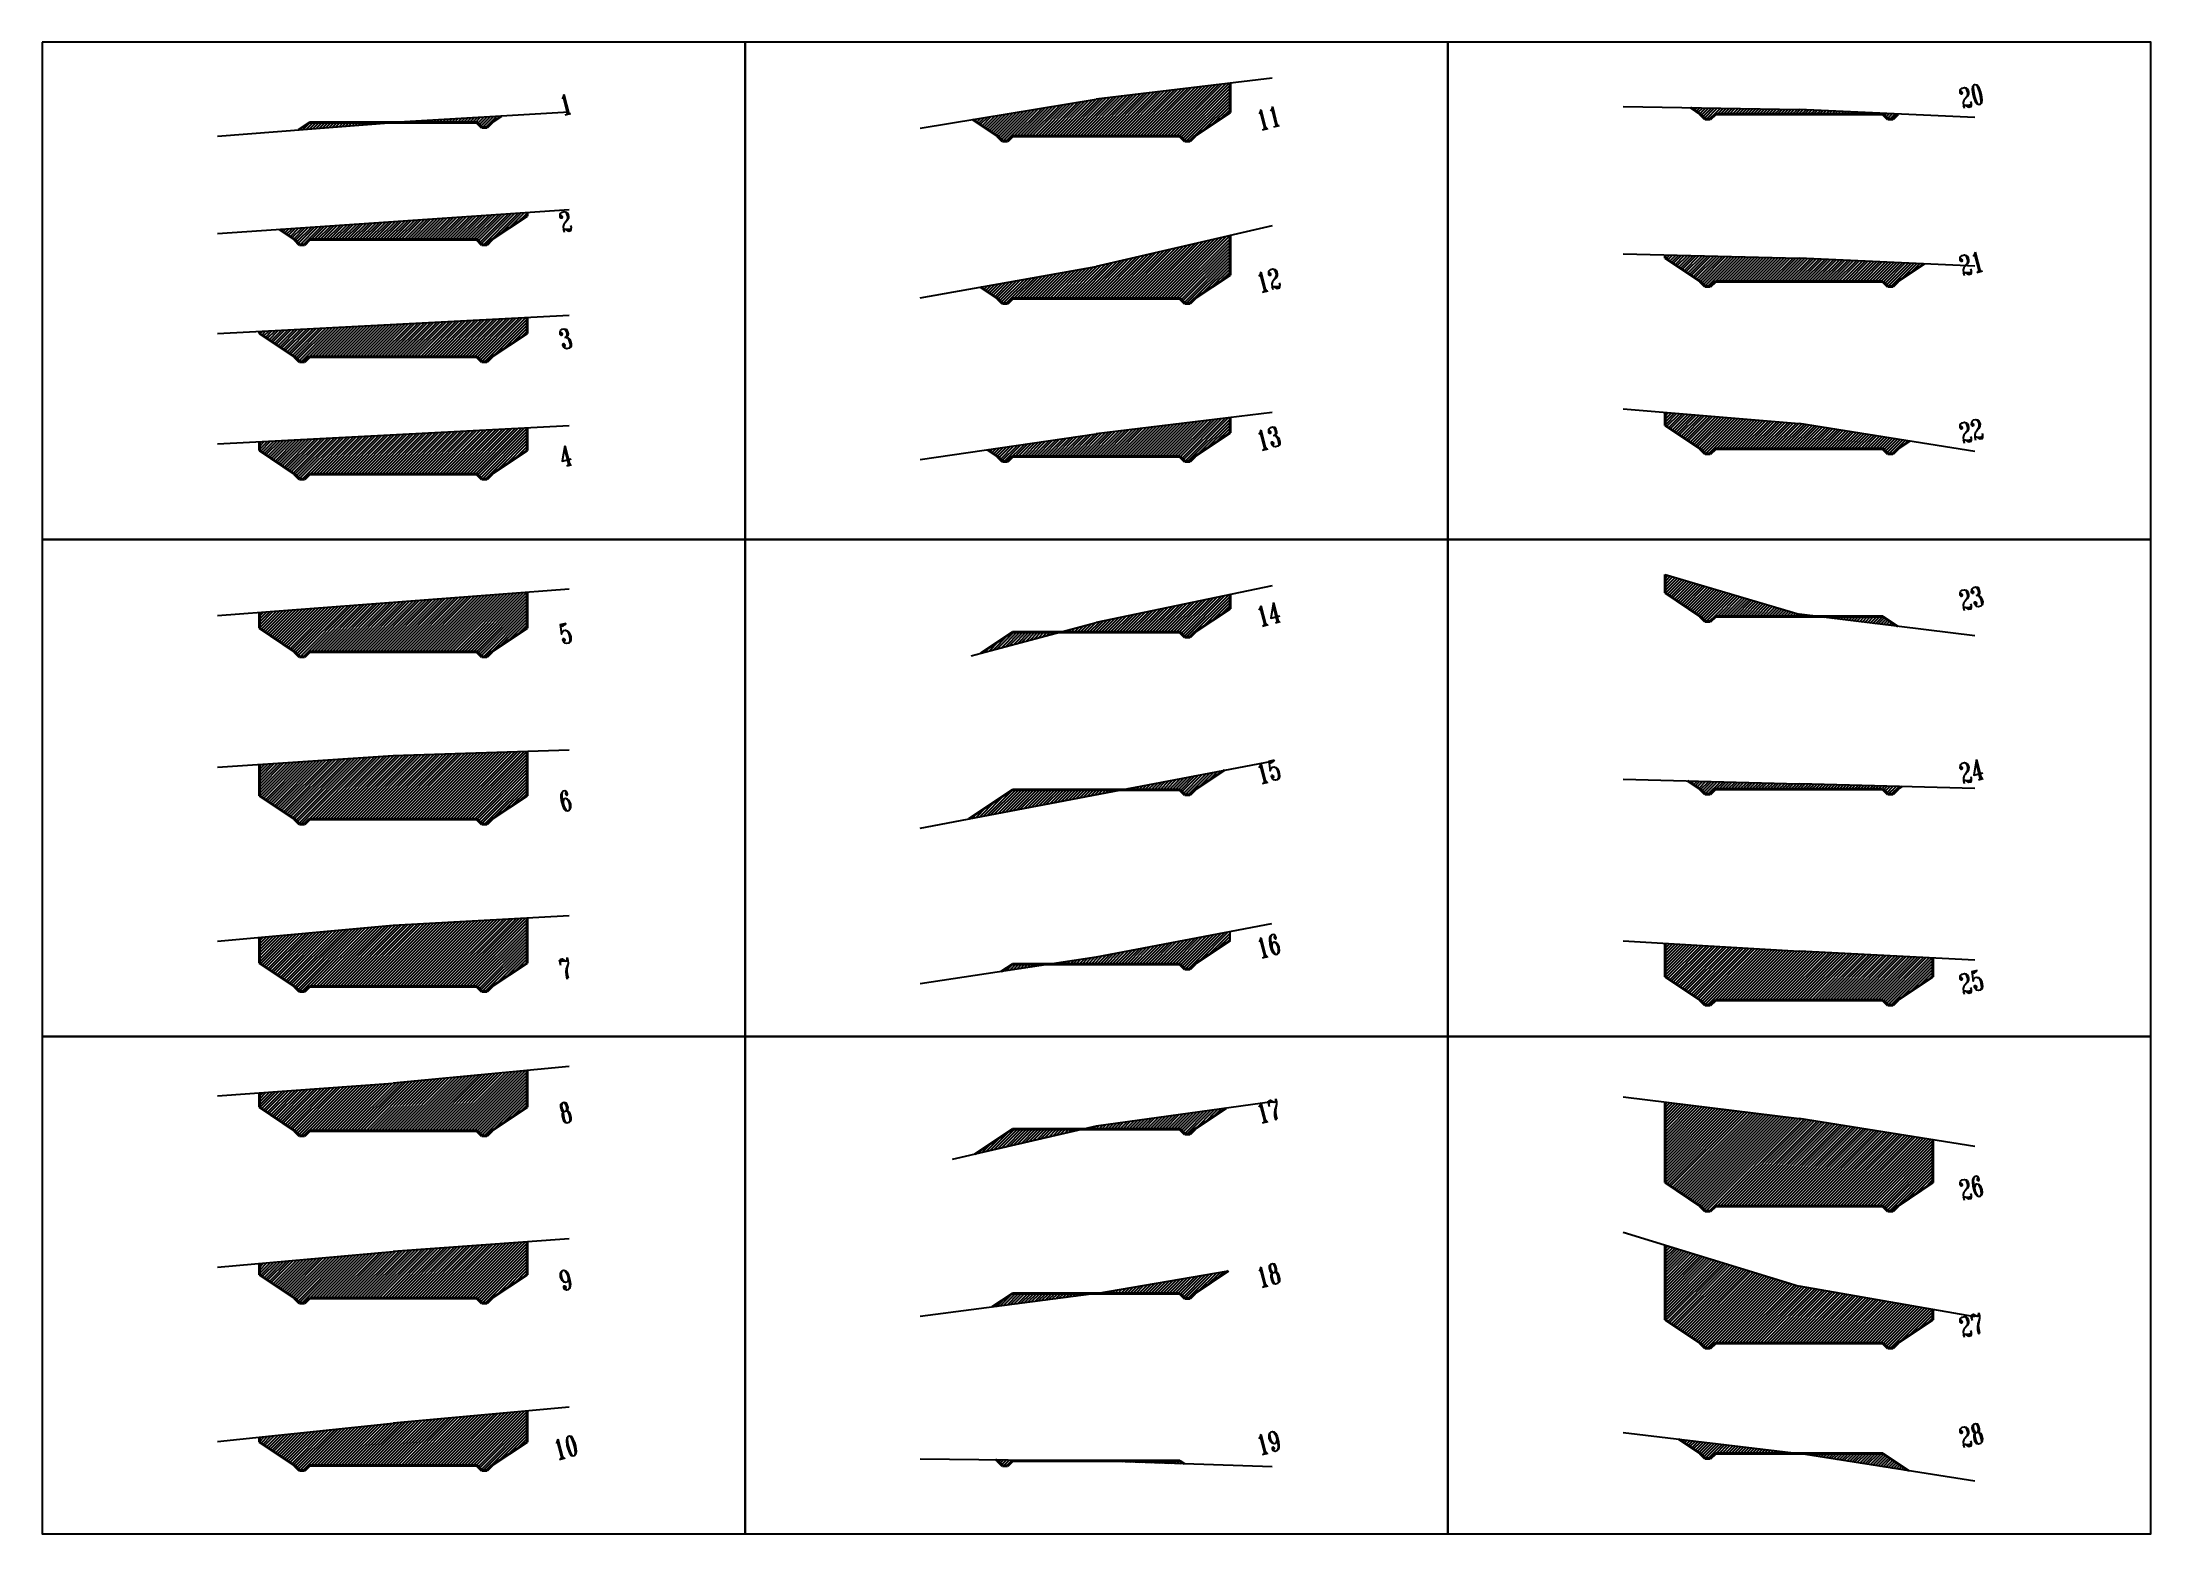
# Model space of a CAD drawing. Header units: millimetres. Extents: x 2268 to 10992, y 389 to 3530.
# Drawn here: x 9732 to 10992, y 390 to 1281 of the extents above; entities that cross this region are included whole.
import ezdxf
from ezdxf.enums import TextEntityAlignment as Align

# ---------------------------------------------------------------- set-up
doc = ezdxf.new("R2010")
doc.units = ezdxf.units.MM
doc.layers.get('0').update_dxf_attribs({"true_color": 0xd9d9d9})
doc.layers.add('quote', color=7, linetype='Continuous')
doc.styles.add('TRIPLEX', font='romant', dxfattribs={"width": 0.86, "height": 10})
pattern_1 = [(45, (-86441.9064, -5388.1735), (-0.898025612, 0.898025612), [])]
pattern_2 = [(45, (-86441.9064, -5304.3132), (-0.898025612, 0.898025612), [])]
pattern_3 = [(45, (-86441.9064, -5326.9485), (-0.898025612, 0.898025612), [])]
pattern_4 = [(45, (-86021.9064, -4435.9485), (-0.898025612, 0.898025612), [])]
pattern_5 = [(45, (-86021.9064, -4448.558), (-0.898025612, 0.898025612), [])]
pattern_6 = [(45, (-86021.9064, -4449.3708), (-0.898025612, 0.898025612), [])]
pattern_7 = [(45, (-771.2237, 0), (-0.89802561, 0.89802561), [])]
pattern_8 = [(45, (-85601.9064, -3544.9485), (-0.898025612, 0.898025612), [])]

msp = doc.modelspace()

# ---------------------------------------------------------------- texts
at = {"color": 1, "transparency": 33554687, "style": 'TRIPLEX', "width": 0.688}
for s, p in [('1', (10046.4224, 1238.28503)), ('20', (10886.4224, 1243.25196)), ('11', (10466.4224, 1230.15496)), ('2', (10046.4224, 1168.28483)), ('21', (10886.4224, 1143.25196)), ('12', (10466.4224, 1133.14696)), ('3', (10046.4224, 1098.28503)), ('13', (10466.4224, 1038.78896)), ('22', (10886.4224, 1043.25196)), ('4', (10046.4224, 1028.28503)), ('14', (10466.4224, 933.75454)), ('23', (10886.4224, 943.25196)), ('5', (10046.4224, 922.14531)), ('15', (10466.4224, 839.64254)), ('24', (10886.5107, 839.95132)), ('6', (10046.4224, 822.14531)), ('16', (10466.4224, 735.55354)), ('7', (10046.4224, 722.14531)), ('25', (10886.4224, 714.03252)), ('8', (10046.4224, 635.99296)), ('17', (10466.4224, 636.96872)), ('26', (10886.4224, 591.02596)), ('9', (10046.4224, 535.99296)), ('18', (10466.4224, 538.82972)), ('27', (10886.4224, 509.13596)), ('28', (10886.4224, 443.25196)), ('10', (10046.4224, 435.99296)), ('19', (10466.4224, 438.82972))]:
    msp.add_text(s, height=12, rotation=14.2500327, dxfattribs=at).set_placement(p, align=Align.CENTER)

# ---------------------------------------------------------------- hatches: boundary and pattern name
at = {"layer": 'quote'}
h = msp.add_hatch(dxfattribs=at)
h.set_pattern_fill('ANSI31', color=1, scale=0.4)
h.set_pattern_definition(pattern_4)
h.paths.add_polyline_path([(10411.93752, 1225.15496), (10414.93752, 1222.15496), (10417.93752, 1222.15496), (10420.93752, 1225.15496), (10441.93752, 1239.15496), (10441.93752, 1256.81356), (10361.93752, 1247.25196), (10288.06748, 1235.06831), (10302.93752, 1225.15496), (10305.93752, 1222.15496), (10308.93752, 1222.15496), (10311.93752, 1225.15496)])
h = msp.add_hatch(dxfattribs=at)
h.set_pattern_fill('ANSI31', color=1, scale=0.4)
h.set_pattern_definition(pattern_1)
h.paths.add_polyline_path([(9941.93752, 1233.28503), (9991.93752, 1233.28503), (9994.93752, 1230.28503), (9997.93752, 1230.28503), (10000.93752, 1233.28503), (10006.65295, 1237.09532)])
h = msp.add_hatch(dxfattribs=at)
h.set_pattern_fill('ANSI31', color=1, scale=0.4)
h.set_pattern_definition(pattern_8)
h.paths.add_polyline_path([(10781.93752, 1241.10296), (10717.0188, 1242.19777), (10722.93752, 1238.25196), (10725.93752, 1235.25196), (10728.93752, 1235.25196), (10731.93752, 1238.25196), (10831.93752, 1238.25196), (10834.93752, 1235.25196), (10837.93752, 1235.25196), (10840.93752, 1238.25196), (10841.07777, 1238.34546)])
h = msp.add_hatch(dxfattribs=at)
h.set_pattern_fill('ANSI31', color=2, scale=0.4)
h.set_pattern_definition(pattern_1)
h.paths.add_polyline_path([(9941.93752, 1233.28503), (9891.93752, 1233.28503), (9885.27461, 1228.84309)])
h = msp.add_hatch(dxfattribs=at)
h.set_pattern_fill('ANSI31', color=1, scale=0.4)
h.set_pattern_definition([(45, (-86441.9064, -5358.1735), (-0.898025612, 0.898025612), [])])
h.paths.add_polyline_path([(9991.93752, 1163.28483), (9994.93752, 1160.28483), (9997.93752, 1160.28483), (10000.93752, 1163.28483), (10021.93752, 1177.28483), (10021.93752, 1179.33521), (9873.92177, 1169.29533), (9882.93752, 1163.28483), (9885.93752, 1160.28483), (9888.93752, 1160.28483), (9891.93752, 1163.28483)])
h = msp.add_hatch(dxfattribs=at)
h.set_pattern_fill('ANSI31', color=1, scale=0.4)
h.set_pattern_definition(pattern_4)
h.paths.add_polyline_path([(10411.93752, 1128.14696), (10414.93752, 1125.14696), (10417.93752, 1125.14696), (10420.93752, 1128.14696), (10441.93752, 1142.14696), (10441.93752, 1165.79), (10361.93752, 1147.25196), (10292.77785, 1134.92007), (10302.93752, 1128.14696), (10305.93752, 1125.14696), (10308.93752, 1125.14696), (10311.93752, 1128.14696)])
h = msp.add_hatch(dxfattribs=at)
h.set_pattern_fill('ANSI31', color=1, scale=0.4)
h.set_pattern_definition(pattern_8)
h.paths.add_polyline_path([(10831.93752, 1138.25196), (10834.93752, 1135.25196), (10837.93752, 1135.25196), (10840.93752, 1138.25196), (10856.79022, 1148.82042), (10781.93752, 1152.21196), (10701.93752, 1154.24824), (10701.93752, 1152.25196), (10722.93752, 1138.25196), (10725.93752, 1135.25196), (10728.93752, 1135.25196), (10731.93752, 1138.25196)])
h = msp.add_hatch(dxfattribs=at)
h.set_pattern_fill('ANSI31', color=1, scale=0.4)
h.set_pattern_definition([(45, (-86441.9064, -5328.1735), (-0.898025612, 0.898025612), [])])
h.paths.add_polyline_path([(9861.93752, 1108.59562), (9861.93752, 1107.28503), (9882.93752, 1093.28503), (9885.93752, 1090.28503), (9888.93752, 1090.28503), (9891.93752, 1093.28503), (9991.93752, 1093.28503), (9994.93752, 1090.28503), (9997.93752, 1090.28503), (10000.93752, 1093.28503), (10021.93752, 1107.28503), (10021.93752, 1116.85044)])
h = msp.add_hatch(dxfattribs=at)
h.set_pattern_fill('ANSI31', color=1, scale=0.4)
h.set_pattern_definition(pattern_8)
h.paths.add_polyline_path([(10831.93752, 1038.25196), (10834.93752, 1035.25196), (10837.93752, 1035.25196), (10840.93752, 1038.25196), (10847.8837, 1042.88274), (10781.93752, 1053.37596), (10701.93752, 1060.17353), (10701.93752, 1052.25196), (10722.93752, 1038.25196), (10725.93752, 1035.25196), (10728.93752, 1035.25196), (10731.93752, 1038.25196)])
h = msp.add_hatch(dxfattribs=at)
h.set_pattern_fill('ANSI31', color=1, scale=0.4)
h.set_pattern_definition([(45, (-86441.9064, -5298.1735), (-0.898025612, 0.898025612), [])])
h.paths.add_polyline_path([(9861.93752, 1042.65011), (9861.93752, 1037.28503), (9882.93752, 1023.28503), (9885.93752, 1020.28503), (9888.93752, 1020.28503), (9891.93752, 1023.28503), (9991.93752, 1023.28503), (9994.93752, 1020.28503), (9997.93752, 1020.28503), (10000.93752, 1023.28503), (10021.93752, 1037.28503), (10021.93752, 1050.92995)])
h = msp.add_hatch(dxfattribs=at)
h.set_pattern_fill('ANSI31', color=1, scale=0.4)
h.set_pattern_definition(pattern_4)
h.paths.add_polyline_path([(10411.93752, 1033.78896), (10414.93752, 1030.78896), (10417.93752, 1030.78896), (10420.93752, 1033.78896), (10441.93752, 1047.78896), (10441.93752, 1056.91578), (10361.93752, 1047.25196), (10296.95196, 1037.77933), (10302.93752, 1033.78896), (10305.93752, 1030.78896), (10308.93752, 1030.78896), (10311.93752, 1033.78896)])
h = msp.add_hatch(dxfattribs=at)
h.set_pattern_fill('ANSI31', color=1, scale=0.4)
h.set_pattern_definition(pattern_8)
h.paths.add_polyline_path([(10792.40032, 938.25196), (10781.93752, 939.54796), (10701.93752, 963.35854), (10701.93752, 952.25196), (10722.93752, 938.25196), (10725.93752, 935.25196), (10728.93752, 935.25196), (10731.93752, 938.25196)])
h = msp.add_hatch(dxfattribs=at)
h.set_pattern_fill('ANSI31', color=1, scale=0.4)
h.set_pattern_definition(pattern_2)
h.paths.add_polyline_path([(9861.93752, 940.64074), (9861.93752, 931.14531), (9882.93752, 917.14531), (9885.93752, 914.14531), (9888.93752, 914.14531), (9891.93752, 917.14531), (9991.93752, 917.14531), (9994.93752, 914.14531), (9997.93752, 914.14531), (10000.93752, 917.14531), (10021.93752, 931.14531), (10021.93752, 952.73189)])
h = msp.add_hatch(dxfattribs=at)
h.set_pattern_fill('ANSI31', color=1, scale=0.4)
h.set_pattern_definition(pattern_5)
h.paths.add_polyline_path([(10361.93752, 934.64254), (10339.9691, 928.75454), (10411.93752, 928.75454), (10414.93752, 925.75454), (10417.93752, 925.75454), (10420.93752, 928.75454), (10441.93752, 942.75454), (10441.93752, 951.28026)])
h = msp.add_hatch(dxfattribs=at)
h.set_pattern_fill('ANSI31', color=2, scale=0.4)
h.set_pattern_definition(pattern_8)
h.paths.add_polyline_path([(10840.95995, 932.237), (10831.93752, 938.25196), (10792.40032, 938.25196)])
h = msp.add_hatch(dxfattribs=at)
h.set_pattern_fill('ANSI31', color=2, scale=0.4)
h.set_pattern_definition(pattern_5)
h.paths.add_polyline_path([(10293.09107, 916.19024), (10339.9691, 928.75454), (10311.93752, 928.75454)])
h = msp.add_hatch(dxfattribs=at)
h.set_pattern_fill('ANSI31', color=1, scale=0.4)
h.set_pattern_definition(pattern_2)
h.paths.add_polyline_path([(9991.93752, 817.14531), (9994.93752, 814.14531), (9997.93752, 814.14531), (10000.93752, 817.14531), (10021.93752, 831.14531), (10021.93752, 857.4684), (9941.93752, 854.98531), (9861.93752, 849.70602), (9861.93752, 831.14531), (9882.93752, 817.14531), (9885.93752, 814.14531), (9888.93752, 814.14531), (9891.93752, 817.14531)])
h = msp.add_hatch(dxfattribs=at)
h.set_pattern_fill('ANSI31', color=1, scale=0.4)
h.set_pattern_definition(pattern_5)
h.paths.add_polyline_path([(10376.76898, 834.64254), (10411.93752, 834.64254), (10414.93752, 831.64254), (10417.93752, 831.64254), (10420.93752, 834.64254), (10438.63963, 846.44395)])
h = msp.add_hatch(dxfattribs=at)
h.set_pattern_fill('ANSI31', color=2, scale=0.4)
h.set_pattern_definition(pattern_5)
h.paths.add_polyline_path([(10376.76898, 834.64254), (10311.93752, 834.64254), (10285.95401, 817.3202)])
h = msp.add_hatch(dxfattribs=at)
h.set_pattern_fill('ANSI31', color=1, scale=0.4)
h.set_pattern_definition(pattern_8)
h.paths.add_polyline_path([(10843.44173, 836.62079), (10781.93752, 838.25196), (10715.22081, 840.03692), (10722.84921, 834.95132), (10725.84921, 831.95132), (10728.84921, 831.95132), (10731.84921, 834.95132), (10831.93752, 834.95132), (10834.93752, 831.95132), (10837.93752, 831.95132), (10840.93752, 834.95132)])
h = msp.add_hatch(dxfattribs=at)
h.set_pattern_fill('ANSI31', color=1, scale=0.4)
h.set_pattern_definition(pattern_2)
h.paths.add_polyline_path([(9991.93752, 717.14531), (9994.93752, 714.14531), (9997.93752, 714.14531), (10000.93752, 717.14531), (10021.93752, 731.14531), (10021.93752, 758.04017), (9941.93752, 753.62831), (9861.93752, 746.35135), (9861.93752, 731.14531), (9882.93752, 717.14531), (9885.93752, 714.14531), (9888.93752, 714.14531), (9891.93752, 717.14531)])
h = msp.add_hatch(dxfattribs=at)
h.set_pattern_fill('ANSI31', color=1, scale=0.4)
h.set_pattern_definition(pattern_5)
h.paths.add_polyline_path([(10411.93752, 730.55354), (10414.93752, 727.55354), (10417.93752, 727.55354), (10420.93752, 730.55354), (10441.93752, 744.55354), (10441.93752, 749.91715), (10361.93752, 734.64254), (10334.99203, 730.55354)])
h = msp.add_hatch(dxfattribs=at)
h.set_pattern_fill('ANSI31', color=1, scale=0.4)
h.set_pattern_definition(pattern_8)
h.paths.add_polyline_path([(10831.93752, 709.03252), (10834.93752, 706.03252), (10837.93752, 706.03252), (10840.93752, 709.03252), (10861.93752, 723.03252), (10861.93752, 734.23623), (10781.93752, 738.25196), (10701.93752, 743.03582), (10701.93752, 723.03252), (10722.93752, 709.03252), (10725.93752, 706.03252), (10728.93752, 706.03252), (10731.93752, 709.03252)])
h = msp.add_hatch(dxfattribs=at)
h.set_pattern_fill('ANSI31', color=2, scale=0.4)
h.set_pattern_definition(pattern_5)
h.paths.add_polyline_path([(10334.99203, 730.55354), (10311.93752, 730.55354), (10305.14313, 726.02394)])
h = msp.add_hatch(dxfattribs=at)
h.set_pattern_fill('ANSI31', color=1, scale=0.4)
h.set_pattern_definition(pattern_3)
h.paths.add_polyline_path([(9941.93752, 659.37296), (9861.93752, 653.70756), (9861.93752, 644.99296), (9882.93752, 630.99296), (9885.93752, 627.99296), (9888.93752, 627.99296), (9891.93752, 630.99296), (9991.93752, 630.99296), (9994.93752, 627.99296), (9997.93752, 627.99296), (10000.93752, 630.99296), (10021.93752, 644.99296), (10021.93752, 666.92511)])
h = msp.add_hatch(dxfattribs=at)
h.set_pattern_fill('ANSI31', color=1, scale=0.4)
h.set_pattern_definition(pattern_6)
h.paths.add_polyline_path([(10439.64113, 644.43779), (10361.93752, 633.82972), (10353.92666, 631.96872), (10411.93752, 631.96872), (10414.93752, 628.96872), (10417.93752, 628.96872), (10420.93752, 631.96872)])
h = msp.add_hatch(dxfattribs=at)
h.set_pattern_fill('ANSI31', color=1, scale=0.4)
h.set_pattern_definition(pattern_8)
h.paths.add_polyline_path([(10831.93752, 586.02596), (10834.93752, 583.02596), (10837.93752, 583.02596), (10840.93752, 586.02596), (10861.93752, 600.02596), (10861.93752, 625.61632), (10781.93752, 638.25196), (10701.93752, 648.15534), (10701.93752, 600.02596), (10722.93752, 586.02596), (10725.93752, 583.02596), (10728.93752, 583.02596), (10731.93752, 586.02596)])
h = msp.add_hatch(dxfattribs=at)
h.set_pattern_fill('ANSI31', color=2, scale=0.4)
h.set_pattern_definition(pattern_6)
h.paths.add_polyline_path([(10353.92666, 631.96872), (10311.93752, 631.96872), (10289.48023, 616.99719)])
h = msp.add_hatch(dxfattribs=at)
h.set_pattern_fill('ANSI31', color=1, scale=0.4)
h.set_pattern_definition(pattern_3)
h.paths.add_polyline_path([(9941.93752, 558.88396), (9861.93752, 551.80481), (9861.93752, 544.99296), (9882.93752, 530.99296), (9885.93752, 527.99296), (9888.93752, 527.99296), (9891.93752, 530.99296), (9991.93752, 530.99296), (9994.93752, 527.99296), (9997.93752, 527.99296), (10000.93752, 530.99296), (10021.93752, 544.99296), (10021.93752, 564.63371)])
h = msp.add_hatch(dxfattribs=at)
h.set_pattern_fill('ANSI31', color=1, scale=0.4)
h.set_pattern_definition(pattern_8)
h.paths.add_polyline_path([(10831.93752, 504.13596), (10834.93752, 501.13596), (10837.93752, 501.13596), (10840.93752, 504.13596), (10861.93752, 518.13596), (10861.93752, 524.27218), (10781.93752, 538.25196), (10701.93752, 562.73626), (10701.93752, 518.13596), (10722.93752, 504.13596), (10725.93752, 501.13596), (10728.93752, 501.13596), (10731.93752, 504.13596)])
h = msp.add_hatch(dxfattribs=at)
h.set_pattern_fill('ANSI31', color=1, scale=0.4)
h.set_pattern_definition(pattern_6)
h.paths.add_polyline_path([(10361.93752, 533.82972), (10411.93752, 533.82972), (10414.93752, 530.82972), (10417.93752, 530.82972), (10420.93752, 533.82972), (10441.07473, 547.25452)])
h = msp.add_hatch(dxfattribs=at)
h.set_pattern_fill('ANSI31', color=2, scale=0.4)
h.set_pattern_definition(pattern_6)
h.paths.add_polyline_path([(10361.93752, 533.82972), (10311.93752, 533.82972), (10299.79364, 525.7338)])
h = msp.add_hatch(dxfattribs=at)
h.set_pattern_fill('ANSI31', color=1, scale=0.4)
h.set_pattern_definition(pattern_3)
h.paths.add_polyline_path([(9991.93752, 430.99296), (9994.93752, 427.99296), (9997.93752, 427.99296), (10000.93752, 430.99296), (10021.93752, 444.99296), (10021.93752, 463.60544), (9941.93752, 456.25196), (9861.93752, 447.94303), (9861.93752, 444.99296), (9882.93752, 430.99296), (9885.93752, 427.99296), (9888.93752, 427.99296), (9891.93752, 430.99296)])
h = msp.add_hatch(dxfattribs=at)
h.set_pattern_fill('ANSI31', color=1, scale=0.4)
h.set_pattern_definition(pattern_8)
h.paths.add_polyline_path([(10710.21743, 446.73201), (10722.93752, 438.25196), (10725.93752, 435.25196), (10728.93752, 435.25196), (10731.93752, 438.25196), (10781.93752, 438.25196)])
h = msp.add_hatch(dxfattribs=at)
h.set_pattern_fill('ANSI31', color=1, scale=0.4)
h.set_pattern_definition(pattern_7)
h.paths.add_polyline_path([(10301.84759, 434.55633), (10302.93752, 433.82972), (10305.93752, 430.82972), (10308.93752, 430.82972), (10311.93752, 433.82972), (10361.93752, 433.82972)])
h = msp.add_hatch(dxfattribs=at)
h.set_pattern_fill('ANSI31', color=2, scale=0.4)
h.set_pattern_definition(pattern_7)
h.paths.add_polyline_path([(10414.70867, 431.98228), (10411.93752, 433.82972), (10361.93752, 433.82972)])
h = msp.add_hatch(dxfattribs=at)
h.set_pattern_fill('ANSI31', color=2, scale=0.4)
h.set_pattern_definition(pattern_8)
h.paths.add_polyline_path([(10781.93752, 438.25196), (10847.53831, 427.85143), (10831.93752, 438.25196)])

# ---------------------------------------------------------------- linework, layer by layer
for p, q in [((10467.03383, 1259.81307), (10361.93752, 1247.25196)), ((10047.03383, 1239.47284), (9941.93752, 1233.28503)), ((10256.84121, 1229.91806), (10361.93752, 1247.25196)), ((10676.84121, 1242.87534), (10781.93752, 1241.10296)), ((10887.03383, 1236.20269), (10781.93752, 1241.10296)), ((9836.84121, 1225.04629), (9941.93752, 1233.28503)), ((10047.03383, 1181.03749), (9836.84121, 1166.78016)), ((10467.03383, 1171.60546), (10361.93752, 1147.25196)), ((10256.84121, 1128.5122), (10361.93752, 1147.25196)), ((10676.84121, 1154.88703), (10781.93752, 1152.21196)), ((10887.03383, 1147.4501), (10781.93752, 1152.21196)), ((9836.84121, 1107.30084), (10047.03383, 1118.14522)), ((10467.03383, 1059.94735), (10361.93752, 1047.25196)), ((10676.84121, 1062.30596), (10781.93752, 1053.37596)), ((9836.84121, 1041.3514), (10047.03383, 1052.22866)), ((10256.84121, 1031.93258), (10361.93752, 1047.25196)), ((10887.03383, 1036.65326), (10781.93752, 1053.37596)), ((10701.93752, 963.35854), (10781.93752, 939.54796)), ((9836.84121, 938.74422), (10047.03383, 954.6284)), ((10467.03383, 956.49958), (10361.93752, 934.64254)), ((10287.31652, 914.64254), (10361.93752, 934.64254)), ((10887.03383, 926.52995), (10781.93752, 939.54796)), ((10047.03383, 858.24736), (9941.93752, 854.98531)), ((9941.93752, 854.98531), (9836.84121, 848.04989)), ((10256.84121, 811.76713), (10467.03383, 851.85995)), ((10676.84121, 841.06375), (10781.93752, 838.25196)), ((10887.03383, 835.46468), (10781.93752, 838.25196)), ((10047.03383, 759.42419), (9941.93752, 753.62831)), ((9941.93752, 753.62831), (9836.84121, 744.06854)), ((10466.68652, 754.64254), (10361.93752, 734.64254)), ((10441.93752, 744.55354), (10441.93752, 749.91715)), ((10676.84121, 744.53653), (10781.93752, 738.25196)), ((10361.93752, 734.64254), (10256.84121, 718.69409)), ((10887.03383, 732.97647), (10781.93752, 738.25196)), ((10047.03383, 669.29426), (9941.93752, 659.37296)), ((9836.84121, 651.9303), (9941.93752, 659.37296)), ((10467.03383, 648.17743), (10361.93752, 633.82972)), ((10676.84121, 651.26207), (10781.93752, 638.25196)), ((10361.93752, 633.82972), (10275.84552, 613.82972)), ((10887.03383, 621.65247), (10781.93752, 638.25196)), ((10676.84121, 570.41708), (10781.93752, 538.25196)), ((9836.84121, 549.58406), (9941.93752, 558.88396)), ((10047.03383, 566.43743), (9941.93752, 558.88396)), ((10361.93752, 533.82972), (10441.07473, 547.25452)), ((10361.93752, 533.82972), (10256.84121, 520.13808)), ((10361.93752, 533.82972), (10311.93752, 533.82972)), ((10887.03383, 519.88666), (10781.93752, 538.25196)), ((9836.84121, 445.33649), (9941.93752, 456.25196)), ((10047.03383, 465.91225), (9941.93752, 456.25196)), ((10676.84121, 450.67836), (10781.93752, 438.25196)), ((10256.84121, 435.10056), (10361.93752, 433.82972)), ((10467.03383, 430.15047), (10361.93752, 433.82972)), ((10887.03383, 421.58971), (10781.93752, 438.25196))]:
    msp.add_line(p, q, dxfattribs=at)
at = {"layer": 'quote', "lineweight": 40}
for p, q in [((10441.93752, 1239.15496), (10441.93752, 1256.81356)), ((10006.65295, 1237.09532), (10000.93752, 1233.28503)), ((10288.06748, 1235.06831), (10302.93752, 1225.15496)), ((10441.93752, 1239.15496), (10420.93752, 1225.15496)), ((10717.0188, 1242.19777), (10722.93752, 1238.25196)), ((10722.93752, 1238.25196), (10725.93752, 1235.25196)), ((10725.93752, 1235.25196), (10728.93752, 1235.25196)), ((10728.93752, 1235.25196), (10731.93752, 1238.25196)), ((10834.93752, 1235.25196), (10831.93752, 1238.25196)), ((10837.93752, 1235.25196), (10834.93752, 1235.25196)), ((10840.93752, 1238.25196), (10837.93752, 1235.25196)), ((10841.07777, 1238.34546), (10840.93752, 1238.25196)), ((9891.93752, 1233.28503), (9885.27461, 1228.84309)), ((9994.93752, 1230.28503), (9991.93752, 1233.28503)), ((9997.93752, 1230.28503), (9994.93752, 1230.28503)), ((10000.93752, 1233.28503), (9997.93752, 1230.28503)), ((10302.93752, 1225.15496), (10305.93752, 1222.15496)), ((10308.93752, 1222.15496), (10311.93752, 1225.15496)), ((10414.93752, 1222.15496), (10411.93752, 1225.15496)), ((10420.93752, 1225.15496), (10417.93752, 1222.15496)), ((10305.93752, 1222.15496), (10308.93752, 1222.15496)), ((10417.93752, 1222.15496), (10414.93752, 1222.15496)), ((10021.93752, 1177.28483), (10000.93752, 1163.28483)), ((10021.93752, 1177.28483), (10021.93752, 1179.33521)), ((9873.92177, 1169.29533), (9882.93752, 1163.28483)), ((9882.93752, 1163.28483), (9885.93752, 1160.28483)), ((9885.93752, 1160.28483), (9888.93752, 1160.28483)), ((9888.93752, 1160.28483), (9891.93752, 1163.28483)), ((9994.93752, 1160.28483), (9991.93752, 1163.28483)), ((9997.93752, 1160.28483), (9994.93752, 1160.28483)), ((10000.93752, 1163.28483), (9997.93752, 1160.28483)), ((10441.93752, 1142.14696), (10441.93752, 1165.79)), ((10701.93752, 1152.25196), (10701.93752, 1154.24824)), ((10701.93752, 1152.25196), (10722.93752, 1138.25196)), ((10856.79022, 1148.82042), (10840.93752, 1138.25196)), ((10292.77785, 1134.92007), (10302.93752, 1128.14696)), ((10441.93752, 1142.14696), (10420.93752, 1128.14696)), ((10722.93752, 1138.25196), (10725.93752, 1135.25196)), ((10725.93752, 1135.25196), (10728.93752, 1135.25196)), ((10728.93752, 1135.25196), (10731.93752, 1138.25196)), ((10834.93752, 1135.25196), (10831.93752, 1138.25196)), ((10837.93752, 1135.25196), (10834.93752, 1135.25196)), ((10840.93752, 1138.25196), (10837.93752, 1135.25196)), ((10302.93752, 1128.14696), (10305.93752, 1125.14696)), ((10305.93752, 1125.14696), (10308.93752, 1125.14696)), ((10308.93752, 1125.14696), (10311.93752, 1128.14696)), ((10414.93752, 1125.14696), (10411.93752, 1128.14696)), ((10417.93752, 1125.14696), (10414.93752, 1125.14696)), ((10420.93752, 1128.14696), (10417.93752, 1125.14696)), ((10021.93752, 1107.28503), (10021.93752, 1116.85044)), ((9861.93752, 1107.28503), (9861.93752, 1108.59562)), ((9861.93752, 1107.28503), (9882.93752, 1093.28503)), ((10021.93752, 1107.28503), (10000.93752, 1093.28503)), ((9882.93752, 1093.28503), (9885.93752, 1090.28503)), ((9885.93752, 1090.28503), (9888.93752, 1090.28503)), ((9888.93752, 1090.28503), (9891.93752, 1093.28503)), ((9994.93752, 1090.28503), (9991.93752, 1093.28503)), ((9997.93752, 1090.28503), (9994.93752, 1090.28503)), ((10000.93752, 1093.28503), (9997.93752, 1090.28503)), ((10701.93752, 1052.25196), (10701.93752, 1060.17353)), ((10021.93752, 1037.28503), (10021.93752, 1050.92995)), ((10441.93752, 1047.78896), (10420.93752, 1033.78896)), ((10441.93752, 1047.78896), (10441.93752, 1056.91578)), ((10701.93752, 1052.25196), (10722.93752, 1038.25196)), ((9861.93752, 1037.28503), (9861.93752, 1042.65011)), ((9861.93752, 1037.28503), (9882.93752, 1023.28503)), ((10021.93752, 1037.28503), (10000.93752, 1023.28503)), ((10296.95196, 1037.77933), (10302.93752, 1033.78896)), ((10302.93752, 1033.78896), (10305.93752, 1030.78896)), ((10308.93752, 1030.78896), (10311.93752, 1033.78896)), ((10414.93752, 1030.78896), (10411.93752, 1033.78896)), ((10420.93752, 1033.78896), (10417.93752, 1030.78896)), ((10722.93752, 1038.25196), (10725.93752, 1035.25196)), ((10725.93752, 1035.25196), (10728.93752, 1035.25196)), ((10728.93752, 1035.25196), (10731.93752, 1038.25196)), ((10834.93752, 1035.25196), (10831.93752, 1038.25196)), ((10837.93752, 1035.25196), (10834.93752, 1035.25196)), ((10840.93752, 1038.25196), (10837.93752, 1035.25196)), ((10847.8837, 1042.88274), (10840.93752, 1038.25196)), ((9882.93752, 1023.28503), (9885.93752, 1020.28503)), ((9888.93752, 1020.28503), (9891.93752, 1023.28503)), ((9994.93752, 1020.28503), (9991.93752, 1023.28503)), ((10000.93752, 1023.28503), (9997.93752, 1020.28503)), ((10305.93752, 1030.78896), (10308.93752, 1030.78896)), ((10417.93752, 1030.78896), (10414.93752, 1030.78896)), ((9885.93752, 1020.28503), (9888.93752, 1020.28503)), ((9997.93752, 1020.28503), (9994.93752, 1020.28503)), ((10701.93752, 952.25196), (10701.93752, 963.35854)), ((10021.93752, 931.14531), (10021.93752, 952.73189)), ((10441.93752, 942.75454), (10441.93752, 951.28026)), ((10701.93752, 952.25196), (10722.93752, 938.25196)), ((9861.93752, 931.14531), (9861.93752, 940.64074)), ((10441.93752, 942.75454), (10420.93752, 928.75454)), ((10722.93752, 938.25196), (10725.93752, 935.25196)), ((10725.93752, 935.25196), (10728.93752, 935.25196)), ((10728.93752, 935.25196), (10731.93752, 938.25196)), ((10831.93752, 938.25196), (10840.95995, 932.237)), ((9861.93752, 931.14531), (9882.93752, 917.14531)), ((10021.93752, 931.14531), (10000.93752, 917.14531)), ((10311.93752, 928.75454), (10293.09107, 916.19024)), ((10414.93752, 925.75454), (10411.93752, 928.75454)), ((10417.93752, 925.75454), (10414.93752, 925.75454)), ((10420.93752, 928.75454), (10417.93752, 925.75454)), ((9882.93752, 917.14531), (9885.93752, 914.14531)), ((9885.93752, 914.14531), (9888.93752, 914.14531)), ((9888.93752, 914.14531), (9891.93752, 917.14531)), ((9994.93752, 914.14531), (9991.93752, 917.14531)), ((9997.93752, 914.14531), (9994.93752, 914.14531)), ((10000.93752, 917.14531), (9997.93752, 914.14531)), ((10021.93752, 831.14531), (10021.93752, 857.4684)), ((9861.93752, 831.14531), (9861.93752, 849.70602)), ((10438.63963, 846.44395), (10420.93752, 834.64254)), ((10311.93752, 834.64254), (10285.95401, 817.3202)), ((10414.93752, 831.64254), (10411.93752, 834.64254)), ((10417.93752, 831.64254), (10414.93752, 831.64254)), ((10420.93752, 834.64254), (10417.93752, 831.64254)), ((10715.22081, 840.03692), (10722.84921, 834.95132)), ((10722.84921, 834.95132), (10725.84921, 831.95132)), ((10725.84921, 831.95132), (10728.84921, 831.95132)), ((10728.84921, 831.95132), (10731.84921, 834.95132)), ((10834.93752, 831.95132), (10831.93752, 834.95132)), ((10837.93752, 831.95132), (10834.93752, 831.95132)), ((10840.93752, 834.95132), (10837.93752, 831.95132)), ((10843.44173, 836.62079), (10840.93752, 834.95132)), ((9861.93752, 831.14531), (9882.93752, 817.14531)), ((10021.93752, 831.14531), (10000.93752, 817.14531)), ((9882.93752, 817.14531), (9885.93752, 814.14531)), ((9885.93752, 814.14531), (9888.93752, 814.14531)), ((9888.93752, 814.14531), (9891.93752, 817.14531)), ((9994.93752, 814.14531), (9991.93752, 817.14531)), ((9997.93752, 814.14531), (9994.93752, 814.14531)), ((10000.93752, 817.14531), (9997.93752, 814.14531)), ((10021.93752, 731.14531), (10021.93752, 758.04017)), ((9861.93752, 731.14531), (9861.93752, 746.35135)), ((10441.93752, 744.55354), (10420.93752, 730.55354)), ((9861.93752, 731.14531), (9882.93752, 717.14531)), ((10021.93752, 731.14531), (10000.93752, 717.14531)), ((10701.93752, 723.03252), (10701.93752, 743.03582)), ((10861.93752, 723.03252), (10861.93752, 734.23623)), ((10311.93752, 730.55354), (10305.14313, 726.02394)), ((10414.93752, 727.55354), (10411.93752, 730.55354)), ((10417.93752, 727.55354), (10414.93752, 727.55354)), ((10420.93752, 730.55354), (10417.93752, 727.55354)), ((10701.93752, 723.03252), (10722.93752, 709.03252)), ((10861.93752, 723.03252), (10840.93752, 709.03252)), ((9882.93752, 717.14531), (9885.93752, 714.14531)), ((9885.93752, 714.14531), (9888.93752, 714.14531)), ((9888.93752, 714.14531), (9891.93752, 717.14531)), ((9994.93752, 714.14531), (9991.93752, 717.14531)), ((9997.93752, 714.14531), (9994.93752, 714.14531)), ((10000.93752, 717.14531), (9997.93752, 714.14531)), ((10722.93752, 709.03252), (10725.93752, 706.03252)), ((10725.93752, 706.03252), (10728.93752, 706.03252)), ((10728.93752, 706.03252), (10731.93752, 709.03252)), ((10834.93752, 706.03252), (10831.93752, 709.03252)), ((10837.93752, 706.03252), (10834.93752, 706.03252)), ((10840.93752, 709.03252), (10837.93752, 706.03252)), ((10021.93752, 644.99296), (10021.93752, 666.92511)), ((9861.93752, 644.99296), (9861.93752, 653.70756)), ((9861.93752, 644.99296), (9882.93752, 630.99296)), ((10021.93752, 644.99296), (10000.93752, 630.99296)), ((10439.64113, 644.43779), (10420.93752, 631.96872)), ((10701.93752, 600.02596), (10701.93752, 648.15534)), ((9882.93752, 630.99296), (9885.93752, 627.99296)), ((9888.93752, 627.99296), (9891.93752, 630.99296)), ((9994.93752, 627.99296), (9991.93752, 630.99296)), ((10000.93752, 630.99296), (9997.93752, 627.99296)), ((10311.93752, 631.96872), (10289.48023, 616.99719)), ((10414.93752, 628.96872), (10411.93752, 631.96872)), ((10420.93752, 631.96872), (10417.93752, 628.96872)), ((9885.93752, 627.99296), (9888.93752, 627.99296)), ((9997.93752, 627.99296), (9994.93752, 627.99296)), ((10417.93752, 628.96872), (10414.93752, 628.96872)), ((10861.93752, 600.02596), (10861.93752, 625.61632)), ((10701.93752, 600.02596), (10722.93752, 586.02596)), ((10861.93752, 600.02596), (10840.93752, 586.02596)), ((10722.93752, 586.02596), (10725.93752, 583.02596)), ((10725.93752, 583.02596), (10728.93752, 583.02596)), ((10728.93752, 583.02596), (10731.93752, 586.02596)), ((10834.93752, 583.02596), (10831.93752, 586.02596)), ((10837.93752, 583.02596), (10834.93752, 583.02596)), ((10840.93752, 586.02596), (10837.93752, 583.02596)), ((10021.93752, 544.99296), (10021.93752, 564.63371)), ((10701.93752, 518.13596), (10701.93752, 562.73626)), ((9861.93752, 544.99296), (9861.93752, 551.80481)), ((9861.93752, 544.99296), (9882.93752, 530.99296)), ((10021.93752, 544.99296), (10000.93752, 530.99296)), ((10441.07473, 547.25452), (10420.93752, 533.82972)), ((9882.93752, 530.99296), (9885.93752, 527.99296)), ((9888.93752, 527.99296), (9891.93752, 530.99296)), ((9994.93752, 527.99296), (9991.93752, 530.99296)), ((10000.93752, 530.99296), (9997.93752, 527.99296)), ((10311.93752, 533.82972), (10299.79364, 525.7338)), ((10414.93752, 530.82972), (10411.93752, 533.82972)), ((10417.93752, 530.82972), (10414.93752, 530.82972)), ((10420.93752, 533.82972), (10417.93752, 530.82972)), ((9885.93752, 527.99296), (9888.93752, 527.99296)), ((9997.93752, 527.99296), (9994.93752, 527.99296)), ((10701.93752, 518.13596), (10722.93752, 504.13596)), ((10861.93752, 518.13596), (10840.93752, 504.13596)), ((10861.93752, 518.13596), (10861.93752, 524.27218)), ((10722.93752, 504.13596), (10725.93752, 501.13596)), ((10728.93752, 501.13596), (10731.93752, 504.13596)), ((10834.93752, 501.13596), (10831.93752, 504.13596)), ((10840.93752, 504.13596), (10837.93752, 501.13596)), ((10725.93752, 501.13596), (10728.93752, 501.13596)), ((10837.93752, 501.13596), (10834.93752, 501.13596)), ((10021.93752, 444.99296), (10021.93752, 463.60544)), ((9861.93752, 444.99296), (9861.93752, 447.94303)), ((9861.93752, 444.99296), (9882.93752, 430.99296)), ((10021.93752, 444.99296), (10000.93752, 430.99296)), ((10710.21743, 446.73201), (10722.93752, 438.25196)), ((9882.93752, 430.99296), (9885.93752, 427.99296)), ((9888.93752, 427.99296), (9891.93752, 430.99296)), ((9994.93752, 427.99296), (9991.93752, 430.99296)), ((10000.93752, 430.99296), (9997.93752, 427.99296)), ((10301.84759, 434.55633), (10302.93752, 433.82972)), ((10302.93752, 433.82972), (10305.93752, 430.82972)), ((10305.93752, 430.82972), (10308.93752, 430.82972)), ((10308.93752, 430.82972), (10311.93752, 433.82972)), ((10411.93752, 433.82972), (10414.70867, 431.98228)), ((10722.93752, 438.25196), (10725.93752, 435.25196)), ((10725.93752, 435.25196), (10728.93752, 435.25196)), ((10728.93752, 435.25196), (10731.93752, 438.25196)), ((10831.93752, 438.25196), (10847.53831, 427.85143)), ((9885.93752, 427.99296), (9888.93752, 427.99296)), ((9997.93752, 427.99296), (9994.93752, 427.99296))]:
    msp.add_line(p, q, dxfattribs=at)
at = {"layer": 'quote'}
for points in [[(9732.16066, 1281.23295), (9732.16066, 984.23295), (10152.16066, 984.23295), (10152.16066, 1281.23295), (9732.16066, 1281.23295)], [(10152.16066, 1281.23295), (10152.16066, 984.23295), (10572.16066, 984.23295), (10572.16066, 1281.23295), (10152.16066, 1281.23295)], [(10572.16066, 1281.23295), (10572.16066, 984.23295), (10992.16066, 984.23295), (10992.16066, 1281.23295), (10572.16066, 1281.23295)], [(9732.16066, 984.23295), (9732.16066, 687.23295), (10152.16066, 687.23295), (10152.16066, 984.23295), (9732.16066, 984.23295)], [(10152.16066, 984.23295), (10152.16066, 687.23295), (10572.16066, 687.23295), (10572.16066, 984.23295), (10152.16066, 984.23295)], [(10572.16066, 984.23295), (10572.16066, 687.23295), (10992.16066, 687.23295), (10992.16066, 984.23295), (10572.16066, 984.23295)], [(9732.16066, 687.23295), (9732.16066, 390.23295), (10152.16066, 390.23295), (10152.16066, 687.23295), (9732.16066, 687.23295)], [(10152.16066, 687.23295), (10152.16066, 390.23295), (10572.16066, 390.23295), (10572.16066, 687.23295), (10152.16066, 687.23295)], [(10572.16066, 687.23295), (10572.16066, 390.23295), (10992.16066, 390.23295), (10992.16066, 687.23295), (10572.16066, 687.23295)]]:
    msp.add_lwpolyline(points, dxfattribs=at)
at = {"layer": 'quote', "lineweight": 40}
for points in [[(10731.93752, 1238.25196), (10831.93752, 1238.25196)], [(9991.93752, 1233.28503), (9891.93752, 1233.28503)], [(10411.93752, 1225.15496), (10311.93752, 1225.15496)], [(9991.93752, 1163.28483), (9891.93752, 1163.28483)], [(10731.93752, 1138.25196), (10831.93752, 1138.25196)], [(10411.93752, 1128.14696), (10311.93752, 1128.14696)], [(9991.93752, 1093.28503), (9891.93752, 1093.28503)], [(10411.93752, 1033.78896), (10311.93752, 1033.78896)], [(10731.93752, 1038.25196), (10831.93752, 1038.25196)], [(9991.93752, 1023.28503), (9891.93752, 1023.28503)], [(10731.93752, 938.25196), (10831.93752, 938.25196)], [(10411.93752, 928.75454), (10311.93752, 928.75454)], [(9991.93752, 917.14531), (9891.93752, 917.14531)], [(10411.93752, 834.64254), (10311.93752, 834.64254)], [(10731.84921, 834.95132), (10831.84921, 834.95132)], [(9991.93752, 817.14531), (9891.93752, 817.14531)], [(10411.93752, 730.55354), (10311.93752, 730.55354)], [(9991.93752, 717.14531), (9891.93752, 717.14531)], [(10731.93752, 709.03252), (10831.93752, 709.03252)], [(9991.93752, 630.99296), (9891.93752, 630.99296)], [(10411.93752, 631.96872), (10311.93752, 631.96872)], [(10731.93752, 586.02596), (10831.93752, 586.02596)], [(9991.93752, 530.99296), (9891.93752, 530.99296)], [(10411.93752, 533.82972), (10311.93752, 533.82972)], [(10731.93752, 504.13596), (10831.93752, 504.13596)], [(9991.93752, 430.99296), (9891.93752, 430.99296)], [(10311.93752, 433.82972), (10411.93752, 433.82972)], [(10731.93752, 438.25196), (10831.93752, 438.25196)]]:
    msp.add_lwpolyline(points, dxfattribs=at)

msp.set_redraw_order([(e.dxf.handle, doc.entitydb.next_handle()) for e in msp.query("TEXT MTEXT ATTDEF DIMENSION ARC_DIMENSION")])  # texts and dimensions are drawn at this point

doc.saveas('drawing.dxf')
